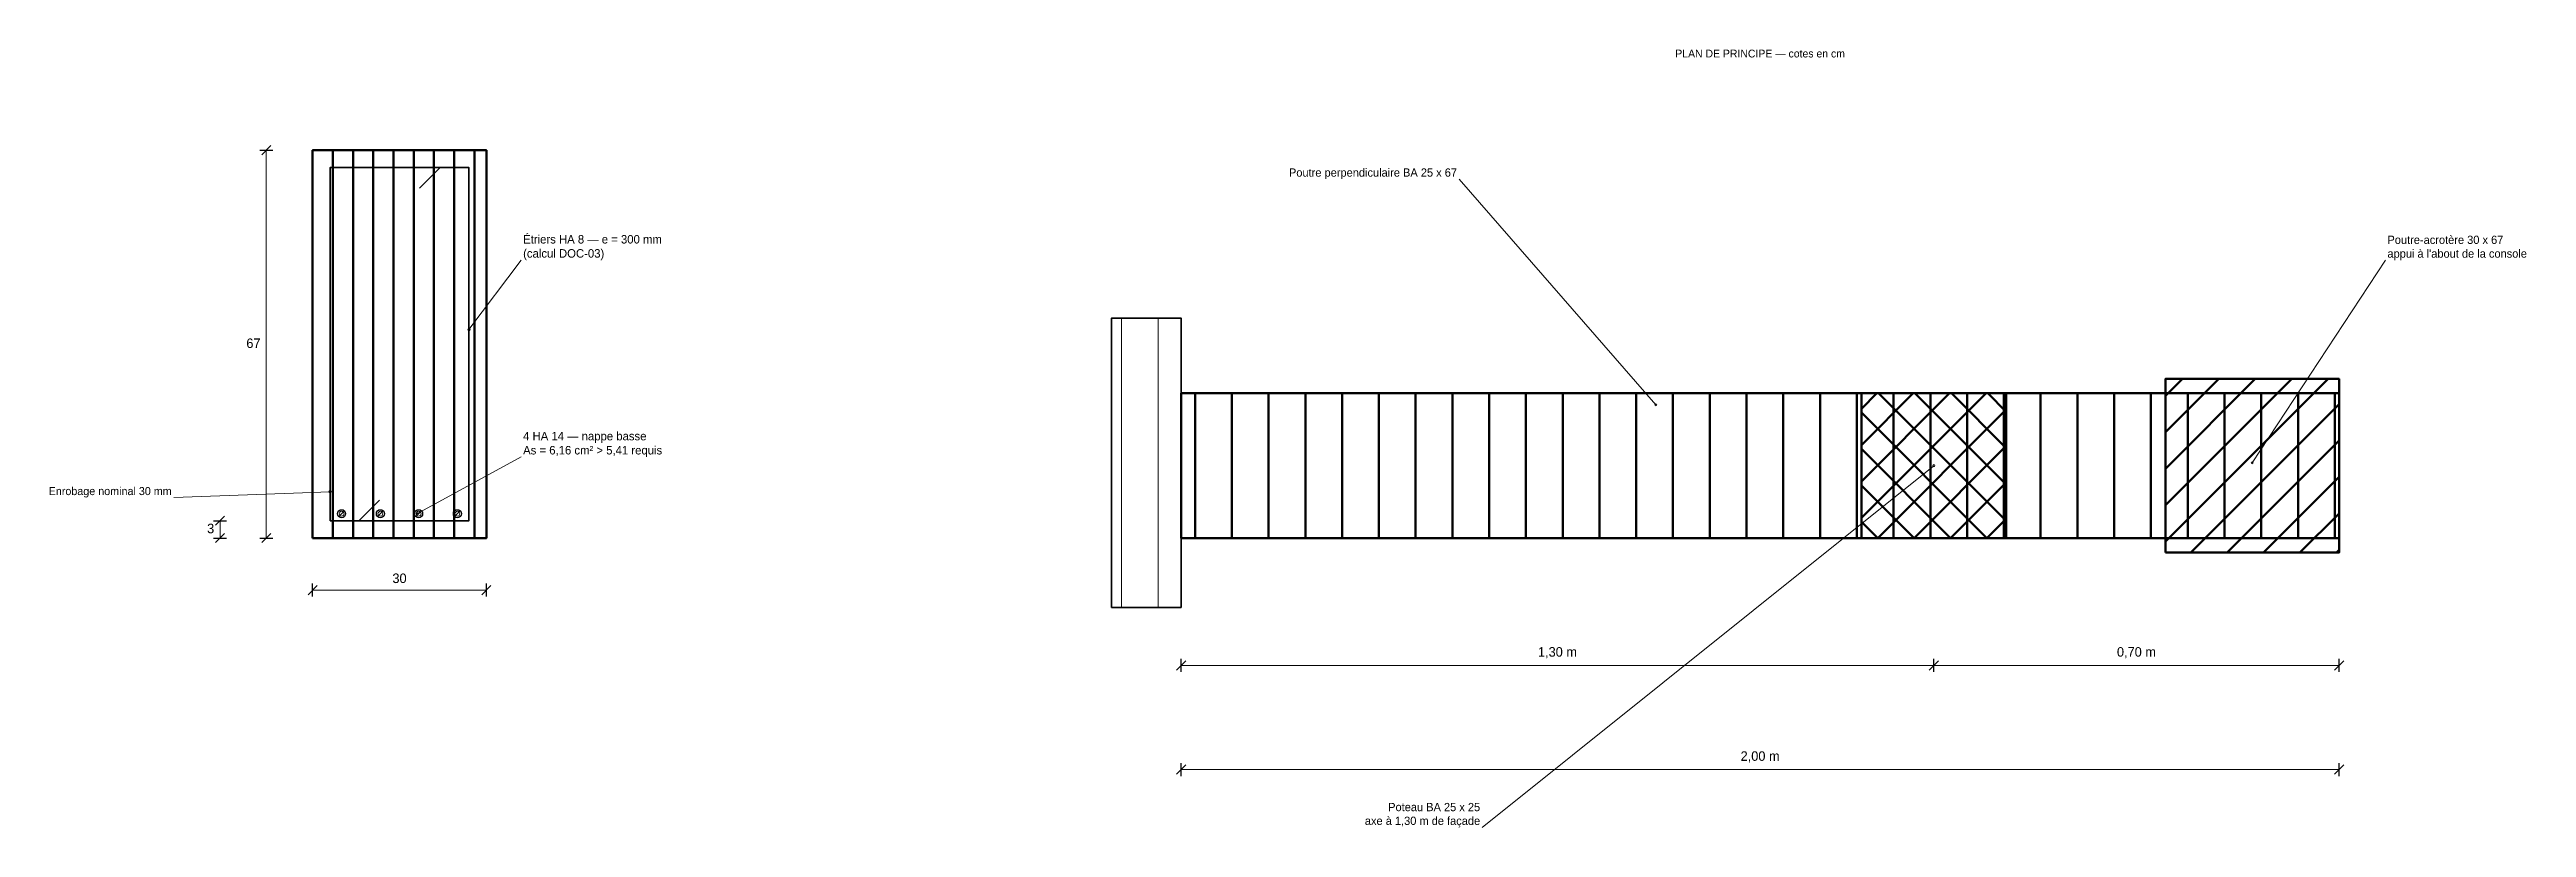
# Model space of a CAD drawing. Header units: centimetres. Extents: x -45 to 1744, y -489 to 84.
# Drawn here: x -45.4 to 382.4, y -50 to 84.4 of the extents above; entities that cross this region are included whole.
import ezdxf

# ---------------------------------------------------------------- set-up
doc = ezdxf.new("R2010")
doc.units = ezdxf.units.CM
for name, color, linetype, lineweight in [('STR_COFFRAGE_BA', 6, 'CONTINUOUS', 50), ('STR_COTATIONS_TEXTES', 7, 'CONTINUOUS', 25), ('STR_EXISTANT', 7, 'CONTINUOUS', 18), ('STR_FERRAILLAGE', 6, 'CONTINUOUS', 40)]:
    doc.layers.add(name, color=color, linetype=linetype, lineweight=lineweight)

msp = doc.modelspace()

# ---------------------------------------------------------------- texts
at = {"layer": 'STR_COTATIONS_TEXTES'}
for s, insert, char_height, attachment_point in [('PLAN DE PRINCIPE — cotes en cm', (250, 83), 1.35, 8), ('Poutre perpendiculaire BA 25 x 67', (197.65, 62), 1.425, 9), ('Étriers HA 8 — e = 300 mm\\P(calcul DOC-03)', (36.35, 48), 1.4625, 7), ("Poutre-acrotère 30 x 67\\Pappui à l'about de la console", (358.35, 48), 1.425, 7), ('67', (-9, 32.8), 1.65, 9), ('4 HA 14 — nappe basse\\PAs = 6,16 cm² > 5,41 requis', (36.35, 14), 1.4625, 7), ('Enrobage nominal 30 mm', (-24.35, 7), 1.3875, 9), ('3', (-17, 0.8), 1.65, 9), ('30', (15, -7.8), 1.65, 8), ('1,30 m', (215, -20.8), 1.65, 8), ('0,70 m', (315, -20.8), 1.65, 8), ('2,00 m', (250, -38.8), 1.65, 8), ('Poteau BA 25 x 25\\Paxe à 1,30 m de façade', (201.65, -50), 1.425, 9)]:
    msp.add_mtext(s, dxfattribs=dict(at, insert=insert, char_height=char_height, attachment_point=attachment_point))

# ---------------------------------------------------------------- hatches: boundary and pattern name
at = {"layer": 'STR_COFFRAGE_BA'}
h = msp.add_hatch(dxfattribs=at)
h.set_pattern_fill('ANSI31', scale=1.1, angle=45)
h.paths.add_polyline_path([(0, 0), (30, 0), (30, 67), (0, 67)])
h = msp.add_hatch(dxfattribs=at)
h.set_pattern_fill('ANSI31', scale=1.4)
h.paths.add_polyline_path([(320, -2.5), (350, -2.5), (350, 27.5), (320, 27.5)])
h = msp.add_hatch(dxfattribs=at)
h.set_pattern_fill('ANSI31', scale=2, angle=45)
h.paths.add_polyline_path([(150, 0), (350, 0), (350, 25), (150, 25)])
h = msp.add_hatch(dxfattribs=at)
h.set_pattern_fill('ANSI37', scale=1.4)
h.paths.add_polyline_path([(267.5, 0), (292.5, 0), (292.5, 25), (267.5, 25)])
at = {"layer": 'STR_EXISTANT'}
h = msp.add_hatch(dxfattribs=at)
h.set_pattern_fill('ANSI31', scale=2, angle=45)
h.paths.add_polyline_path([(138, -12), (150, -12), (150, 38), (138, 38)])

# ---------------------------------------------------------------- linework, layer by layer
at = {"layer": 'STR_COFFRAGE_BA', "lineweight": 50}
for points in [[(0, 0), (30, 0), (30, 67), (0, 67), (0, 0)], [(150, 0), (350, 0), (350, 25), (150, 25), (150, 0)], [(267.5, 0), (292.5, 0), (292.5, 25), (267.5, 25), (267.5, 0)]]:
    msp.add_lwpolyline(points, dxfattribs=at)
at = {"layer": 'STR_COFFRAGE_BA', "lineweight": 60}
msp.add_lwpolyline([(320, -2.5), (350, -2.5), (350, 27.5), (320, 27.5), (320, -2.5)], dxfattribs=at)
at = {"layer": 'STR_COTATIONS_TEXTES', "lineweight": 25}
for p, q in [((-9.12, 67), (-6.88, 67)), ((-8.8, 66.2), (-7.2, 67.8)), ((-17.12, 3), (-14.88, 3)), ((-17.12, 0), (-14.88, 0)), ((-16.8, 2.2), (-15.2, 3.8)), ((-16.8, -0.8), (-15.2, 0.8)), ((-9.12, 0), (-6.88, 0)), ((-8.8, -0.8), (-7.2, 0.8)), ((-0.8, -9.8), (0.8, -8.2)), ((0, -10.12), (0, -7.88)), ((29.2, -9.8), (30.8, -8.2)), ((30, -10.12), (30, -7.88)), ((149.2, -22.8), (150.8, -21.2)), ((150, -23.12), (150, -20.88)), ((279.2, -22.8), (280.8, -21.2)), ((279.2, -22.8), (280.8, -21.2)), ((280, -23.12), (280, -20.88)), ((280, -23.12), (280, -20.88)), ((349.2, -22.8), (350.8, -21.2)), ((350, -23.12), (350, -20.88)), ((149.2, -40.8), (150.8, -39.2)), ((150, -41.12), (150, -38.88)), ((349.2, -40.8), (350.8, -39.2)), ((350, -41.12), (350, -38.88))]:
    msp.add_line(p, q, dxfattribs=at)
at = {"layer": 'STR_COTATIONS_TEXTES', "lineweight": 18}
for p, q in [((-8, 0), (-8, 67)), ((232, 23), (198, 62)), ((27, 36), (36, 48)), ((335, 13), (358, 48)), ((18, 4.2), (36, 14)), ((280, 12.5), (202, -50)), ((3, 8), (-24, 7)), ((-16, 0), (-16, 3)), ((0, -9), (30, -9)), ((150, -22), (280, -22)), ((280, -22), (350, -22)), ((150, -40), (350, -40))]:
    msp.add_line(p, q, dxfattribs=at)
for centre in [(27, 36), (232, 23), (335, 13), (280, 12.5), (3, 8), (18, 4.2)]:
    msp.add_circle(centre, 0.18, dxfattribs=at)
at = {"layer": 'STR_EXISTANT', "lineweight": 35}
msp.add_lwpolyline([(138, -12), (150, -12), (150, 38), (138, 38), (138, -12)], dxfattribs=at)
at = {"layer": 'STR_FERRAILLAGE', "lineweight": 35}
for p, q in [((22, 64), (18.46, 60.46)), ((8, 3), (11.54, 6.54))]:
    msp.add_line(p, q, dxfattribs=at)
at = {"layer": 'STR_FERRAILLAGE', "lineweight": 25}
for p, q in [((4.51, 3.71), (5.49, 4.69)), ((11.21, 3.71), (12.19, 4.69)), ((17.81, 3.71), (18.79, 4.69)), ((24.51, 3.71), (25.49, 4.69))]:
    msp.add_line(p, q, dxfattribs=at)
at = {"layer": 'STR_FERRAILLAGE', "lineweight": 35}
msp.add_lwpolyline([(3, 3), (27, 3), (27, 64), (3, 64), (3, 3)], dxfattribs=at)
at = {"layer": 'STR_FERRAILLAGE', "lineweight": 25}
for centre in [(5, 4.2), (11.7, 4.2), (18.3, 4.2), (25, 4.2)]:
    msp.add_circle(centre, 0.7, dxfattribs=at)
at = {"layer": 'STR_FERRAILLAGE', "lineweight": 13}
for centre in [(5, 4.2), (11.7, 4.2), (18.3, 4.2), (25, 4.2)]:
    msp.add_circle(centre, 0.42, dxfattribs=at)

msp.set_redraw_order([(e.dxf.handle, doc.entitydb.next_handle()) for e in msp.query("TEXT MTEXT ATTDEF DIMENSION ARC_DIMENSION")])  # texts and dimensions are drawn at this point

doc.saveas('drawing.dxf')
